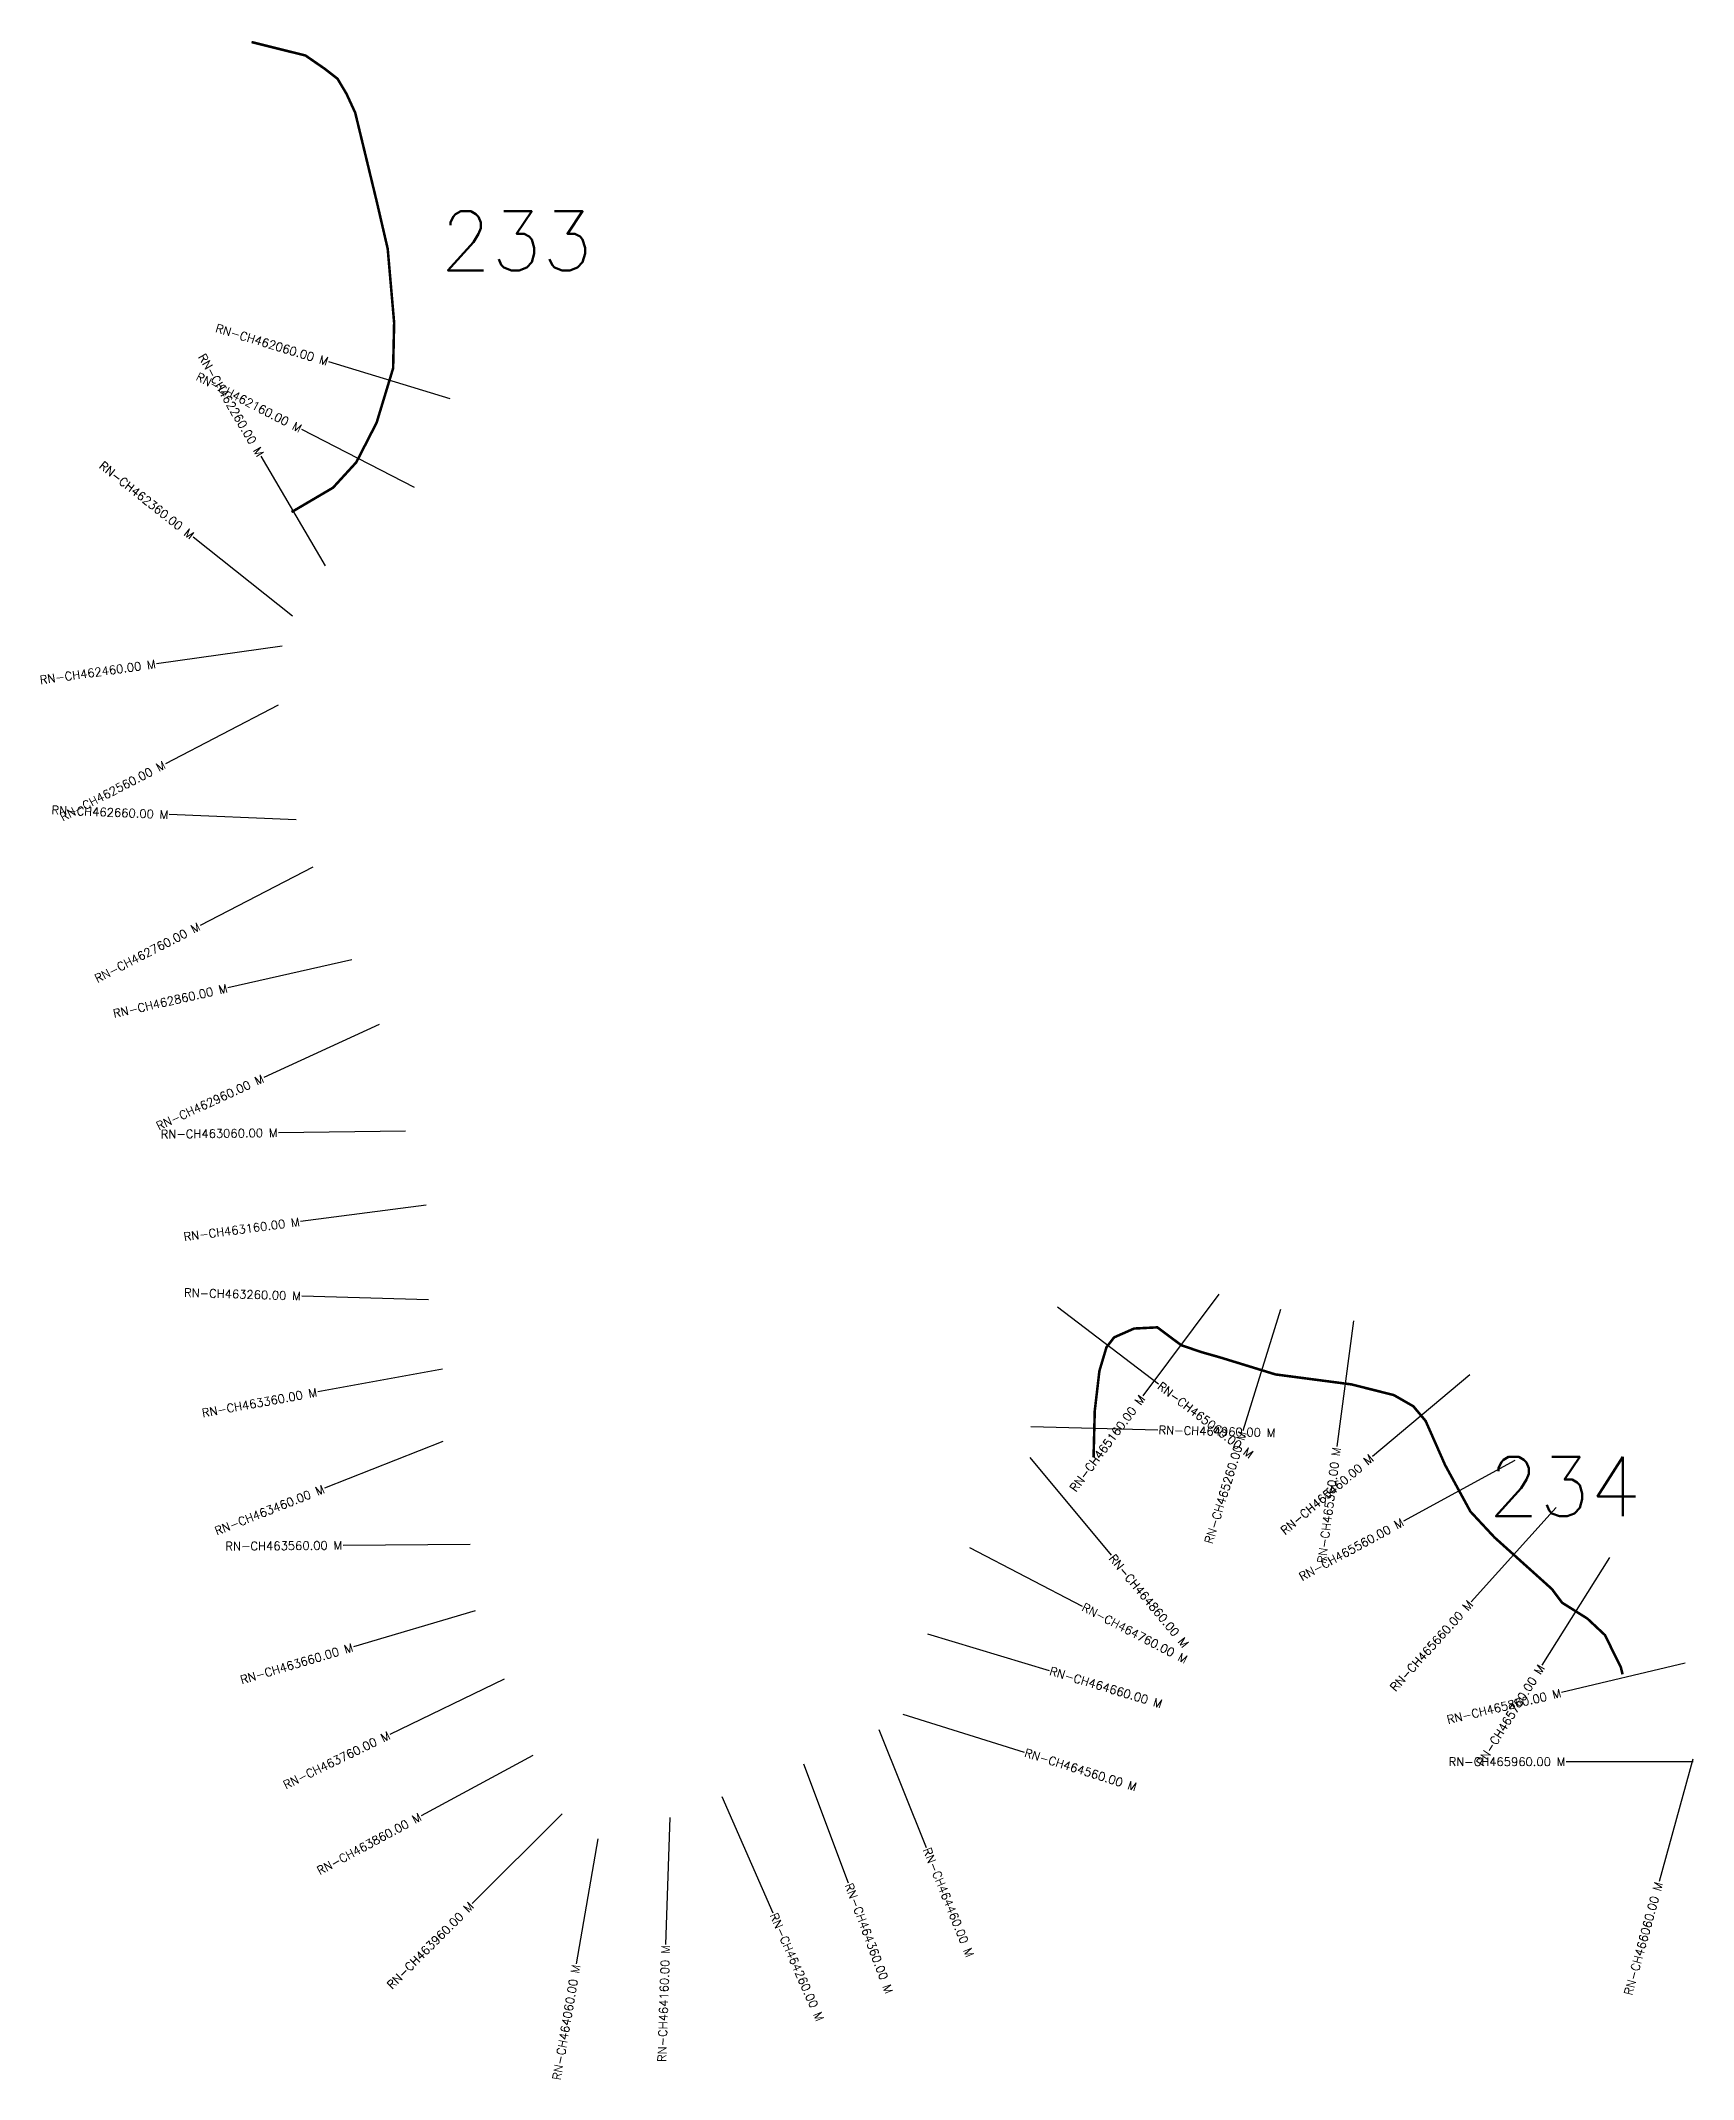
# Model space of a CAD drawing. Header units: metres. Extents: x 308589 to 313543, y 1909460 to 1912407.
# Drawn here: x 308589 to 310541, y 1909999 to 1912407 of the extents above; entities that cross this region are included whole.
import ezdxf
from ezdxf.enums import TextEntityAlignment as Align

# ---------------------------------------------------------------- set-up
doc = ezdxf.new("R2010")
doc.units = ezdxf.units.M
for name, color, linetype in [('CS', 134, 'Continuous'), ('CSMark', 6, 'Continuous'), ('NATURALLY PROTECTED', 3, 'Continuous')]:
    doc.layers.add(name, color=color, linetype=linetype)
doc.styles.get("Standard").update_dxf_attribs({"font": 'simplex.shx'})

msp = doc.modelspace()

# ---------------------------------------------------------------- texts
at = {"char_height": 70, "attachment_point": 1}
for s, insert in [('233', (309060.6, 1912205.2)), ('234', (310298.5, 1910733.7))]:
    msp.add_mtext_dynamic_manual_height_columns(s, width=95.172, gutter_width=1, heights=[0], dxfattribs=dict(at, insert=insert))
at = {"layer": 'CSMark'}
for s, rotation, p in [('RN-CH462060.00 M', 343.1608, (308927.7, 1912027.5)), ('RN-CH462260.00 M', 300.425, (308848.4, 1911916.6)), ('RN-CH462160.00 M', 332.825, (308895.9, 1911947.7)), ('RN-CH462360.00 M', 321.5645, (308767.8, 1911820.9)), ('RN-CH462460.00 M', 7.9605, (308724.2, 1911670.5)), ('RN-CH462560.00 M', 27.4091, (308734.9, 1911552.1)), ('RN-CH462660.00 M', 357.7072, (308739.3, 1911492.4)), ('RN-CH462760.00 M', 27.2591, (308775.9, 1911361.1)), ('RN-CH462860.00 M', 12.7606, (308808.8, 1911287.6)), ('RN-CH462960.00 M', 24.6684, (308851.2, 1911181.4)), ('RN-CH463060.00 M', 0.7598, (308868.3, 1911116.7)), ('RN-CH463160.00 M', 7.4754, (308894.3, 1911011.6)), ('RN-CH463260.00 M', 358.3577, (308895.8, 1910923.9)), ('RN-CH463360.00 M', 10.381, (308914.8, 1910810.3)), ('RN-CH465160.00 M', 53.2549, (309889.9, 1910805.1)), ('RN-CH465260.00 M', 72.8677, (310008.4, 1910763.6)), ('RN-CH465360.00 M', 82.4954, (310119.4, 1910745)), ('RN-CH465460.00 M', 40.0272, (310160.9, 1910733.8)), ('RN-CH463460.00 M', 21.6054, (308923, 1910696.4)), ('RN-CH465560.00 M', 28.5712, (310197.3, 1910657.4)), ('RN-CH463560.00 M', 0.4334, (308944.7, 1910629.3)), ('RN-CH465660.00 M', 48.0263, (310277.6, 1910561.9)), ('RN-CH463660.00 M', 16.4577, (308957.1, 1910509.1)), ('RN-CH465760.00 M', 57.8896, (310361.4, 1910487)), ('RN-CH465860.00 M', 13.4157, (310384.1, 1910455.1)), ('RN-CH463760.00 M', 25.8097, (309000.2, 1910405.6)), ('RN-CH463860.00 M', 28.3609, (309037.2, 1910309.5)), ('RN-CH466060.00 M', 74.6145, (310500, 1910231.3)), ('RN-CH463960.00 M', 45.0173, (309097.5, 1910205.5)), ('RN-CH464160.00 M', 88.1237, (309326.7, 1910157)), ('RN-CH464060.00 M', 80.2785, (309221, 1910133.9))]:
    msp.add_text(s, height=10, rotation=rotation, dxfattribs=at).set_placement(p, align=Align.MIDDLE_RIGHT)
for s, rotation, p in [('RN-CH465060.00 M', 322.5374, (309909.6, 1910819.3)), ('RN-CH464960.00 M', 358.5482, (309909, 1910765.7)), ('RN-CH464860.00 M', 309.6579, (309853.4, 1910616.8)), ('RN-CH464760.00 M', 332.5834, (309819.6, 1910557.2)), ('RN-CH464660.00 M', 343.2949, (309780.7, 1910481.3)), ('RN-CH464560.00 M', 342.6244, (309751.1, 1910384.8)), ('RN-CH464460.00 M', 291.9553, (309635, 1910271.6)), ('RN-CH464360.00 M', 290.5391, (309542.7, 1910229.8)), ('RN-CH464260.00 M', 293.778, (309453.9, 1910194.3))]:
    msp.add_text(s, height=10, rotation=rotation, dxfattribs=at).set_placement(p, align=Align.MIDDLE_LEFT)
msp.add_text('RN-CH465960.00 M', height=10, dxfattribs=at).set_placement((310389.6, 1910373.7), align=Align.MIDDLE_RIGHT)

# ---------------------------------------------------------------- linework, layer by layer
at = {"layer": 'CS'}
for p, q in [((309072.2, 1911983.7), (308928.7, 1912027.2)), ((309030.2, 1911878.7), (308896.8, 1911947.2)), ((308924.8, 1911786.4), (308848.9, 1911915.7)), ((308886.1, 1911727), (308768.6, 1911820.3)), ((308873.8, 1911691.4), (308725.2, 1911670.6)), ((308869, 1911621.6), (308735.8, 1911552.6)), ((308890.2, 1911486.4), (308740.3, 1911492.4)), ((308910.1, 1911430.3), (308776.7, 1911361.6)), ((308956, 1911321), (308809.7, 1911287.8)), ((308988.4, 1911244.4), (308852.1, 1911181.8)), ((309019.3, 1911118.7), (308869.3, 1911116.7)), ((309044, 1911031.2), (308895.3, 1911011.7)), ((309046.7, 1910919.5), (308896.8, 1910923.8)), ((309789.7, 1910911.1), (309908.8, 1910819.9)), ((309980.3, 1910926.1), (309890.5, 1910805.9)), ((310052.9, 1910907.9), (310008.7, 1910764.5)), ((310139.1, 1910894.7), (310119.5, 1910746)), ((309063.3, 1910837.5), (308915.8, 1910810.5)), ((310276.5, 1910830.9), (310161.7, 1910734.4)), ((309758.1, 1910769.5), (309908, 1910765.7)), ((309063.4, 1910752), (308923.9, 1910696.7)), ((309757, 1910733.1), (309852.8, 1910617.6)), ((310329.9, 1910729.6), (310198.2, 1910657.8)), ((310378.6, 1910674.1), (310278.2, 1910562.6)), ((309095.7, 1910630.4), (308945.7, 1910629.3)), ((309685.6, 1910626.7), (309818.7, 1910557.6)), ((310441.6, 1910614.9), (310361.9, 1910487.9)), ((309101.9, 1910551.9), (308958, 1910509.4)), ((309636.1, 1910524.7), (309779.7, 1910481.6)), ((310531, 1910490.2), (310385.1, 1910455.4)), ((309136.1, 1910471.3), (309001.1, 1910406)), ((309607, 1910429.9), (309750.2, 1910385.1)), ((309578.6, 1910411.6), (309634.6, 1910272.5)), ((309170, 1910381.2), (309038, 1910309.9)), ((309489.7, 1910371.2), (309542.4, 1910230.8)), ((310540.6, 1910373.7), (310390.6, 1910373.7)), ((310540, 1910376.9), (310500.2, 1910232.3)), ((309393, 1910332.5), (309453.5, 1910195.2)), ((309204.3, 1910312.3), (309098.2, 1910206.2)), ((309331.6, 1910307.9), (309326.7, 1910158)), ((309246.5, 1910282.7), (309221.2, 1910134.8))]:
    msp.add_line(p, q, dxfattribs=at)
at = {"layer": 'NATURALLY PROTECTED', "const_width": 3, "flags": 128}
for points in [[(308837.6, 1912405), (308901.3, 1912389.1), (308923.9, 1912373.5), (308939.1, 1912361.7), (308949.7, 1912343.9), (308960, 1912321.6), (308985.3, 1912217.2), (308998.4, 1912160.8), (309006, 1912073.5), (309004.8, 1912019.7), (308985.3, 1911955.4), (308961.3, 1911908.6), (308933.8, 1911878.6), (308884.8, 1911849.8)], [(309832.2, 1910733.1), (309833.6, 1910788.1), (309839.1, 1910835.3), (309847.4, 1910863.2), (309856.5, 1910875), (309880.1, 1910885.4), (309907.5, 1910886.8), (309935.8, 1910865.7), (309959.5, 1910857.6), (309981.7, 1910851.3), (310047.1, 1910831.2), (310136.9, 1910819.4), (310186.9, 1910806.8), (310209.9, 1910793.6), (310224.5, 1910776.2), (310247.5, 1910724.1), (310277.4, 1910669.2), (310305.9, 1910638.6), (310354.6, 1910594.8), (310373.7, 1910577.6), (310385.6, 1910561.6), (310415.5, 1910542.8), (310436.3, 1910523.3), (310455.1, 1910485.1), (310457.1, 1910476.9)]]:
    msp.add_lwpolyline(points, dxfattribs=at)

msp.set_redraw_order([(e.dxf.handle, doc.entitydb.next_handle()) for e in msp.query("TEXT MTEXT ATTDEF DIMENSION ARC_DIMENSION")])  # texts and dimensions are drawn at this point

doc.saveas('drawing.dxf')
